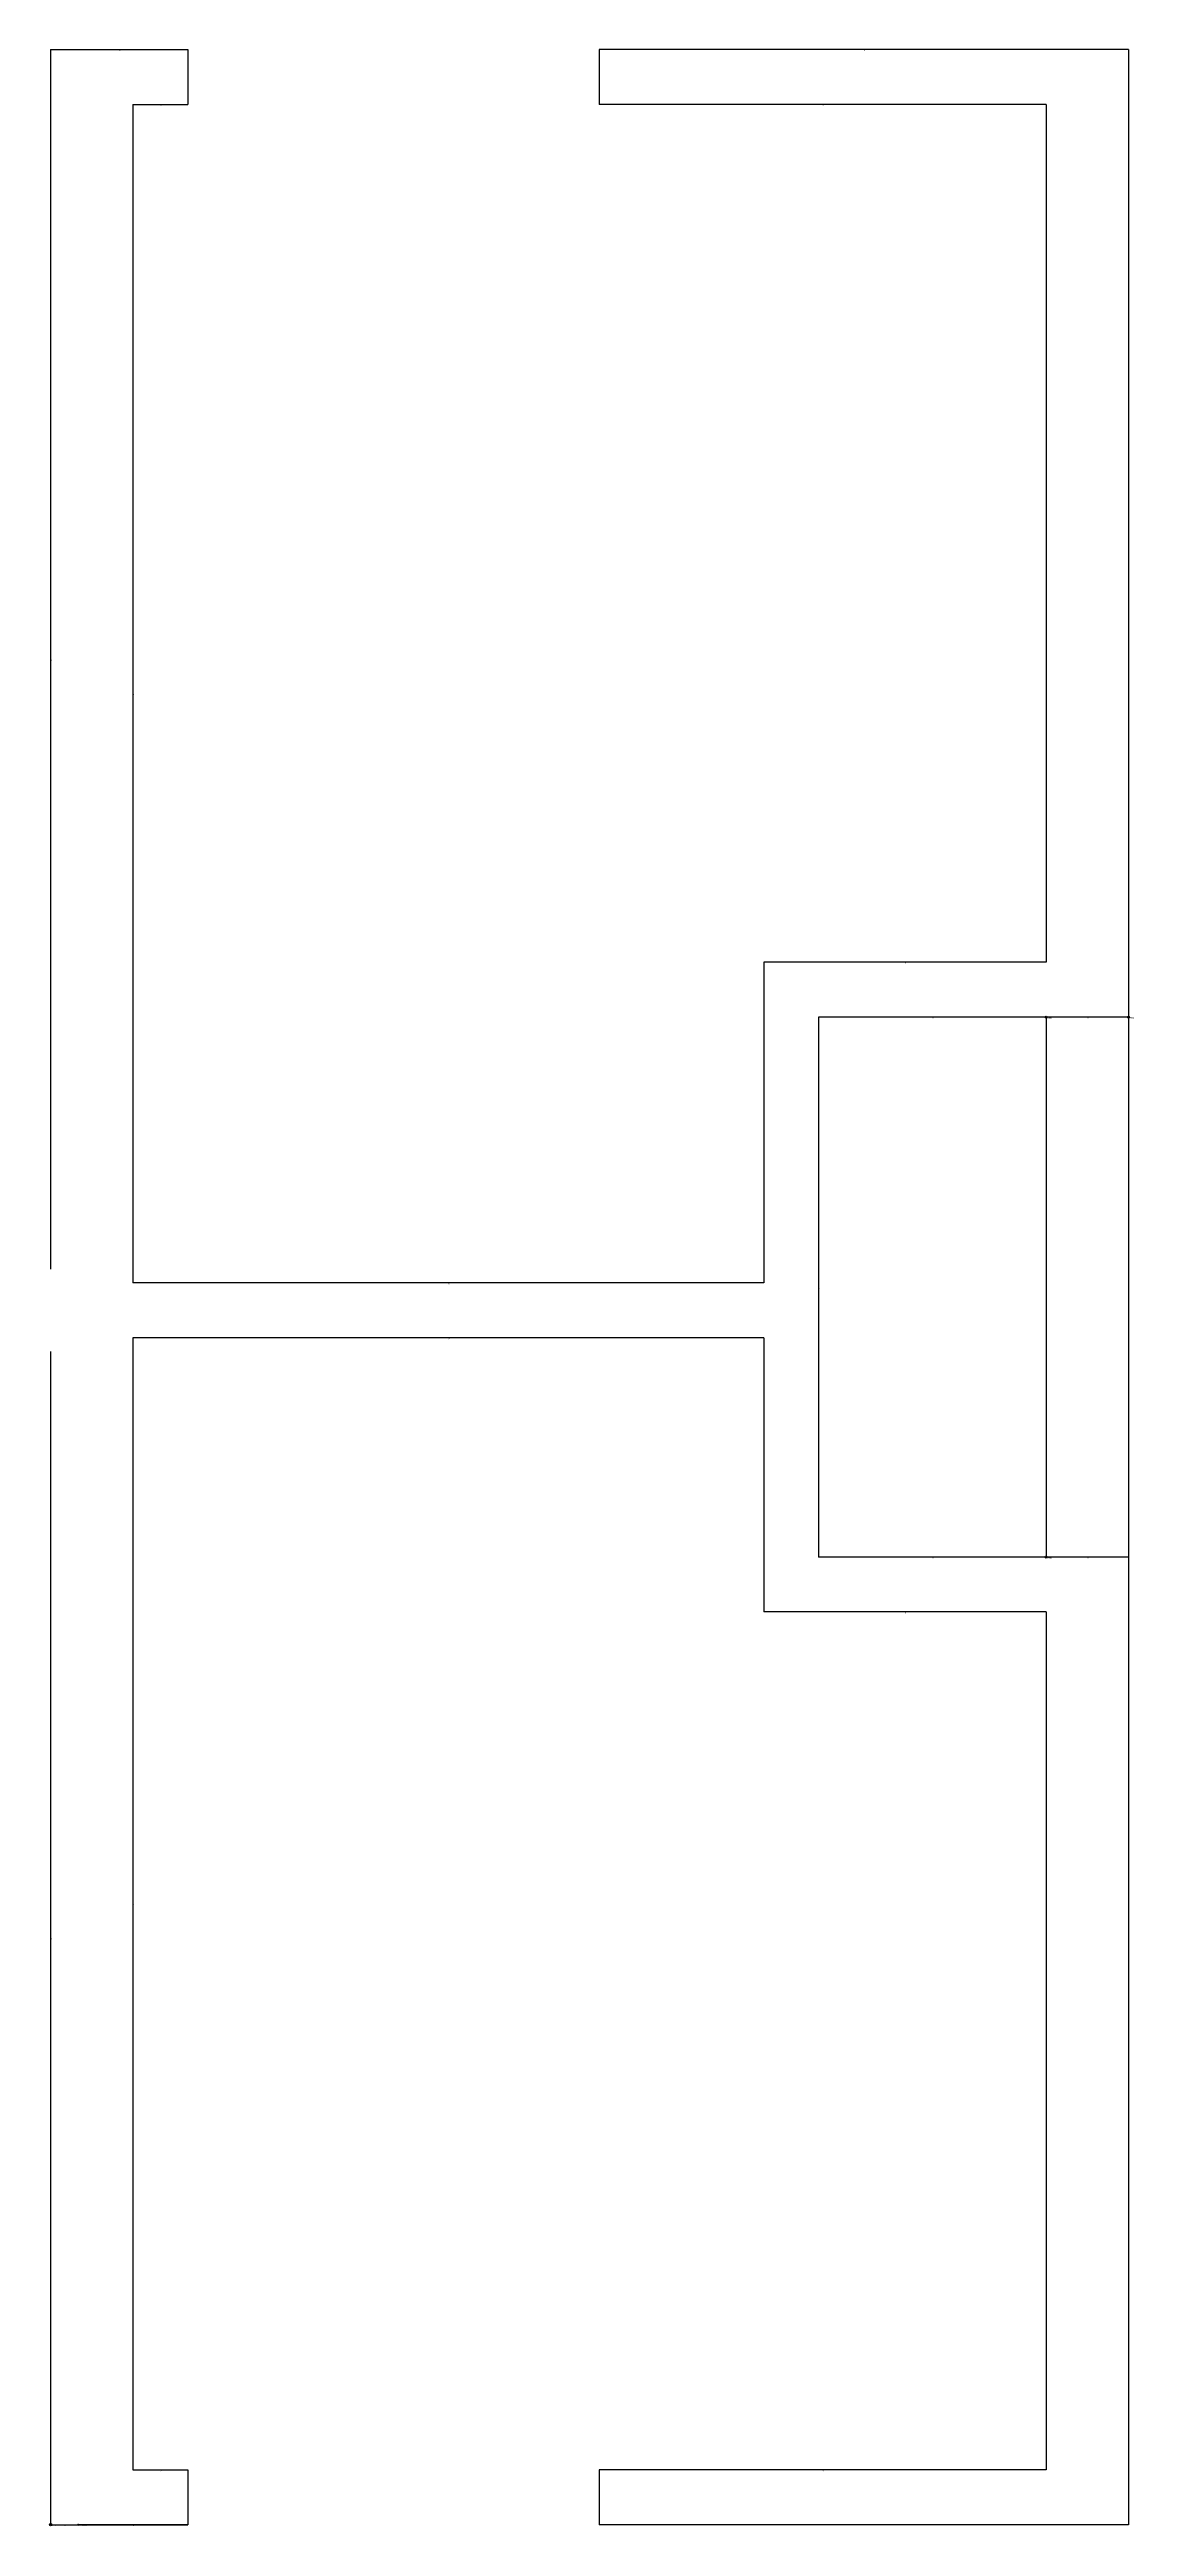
# Model space of a CAD drawing. Header units: metres. Extents: x 7978 to 27144, y 8157 to 45277.
# Drawn here: x 13243 to 15219, y 11507 to 16025 of the extents above; entities that cross this region are included whole.
import ezdxf

# ---------------------------------------------------------------- set-up
doc = ezdxf.new("R2010")
doc.units = ezdxf.units.M
doc.layers.add('WALL_DEBUG', color=7, linetype='Continuous')

msp = doc.modelspace()

# ---------------------------------------------------------------- linework, layer by layer
at = {"layer": 'debug', "color": 2}
for centre in [(15060, 14260), (15210, 14260), (15060, 13275), (13245, 11510)]:
    msp.add_circle(centre, 2, dxfattribs=at)
at = {"layer": 'debug', "color": 4}
msp.add_circle((13295, 11510), 1, dxfattribs=at)
at = {"layer": 'WALL_DEBUG'}
for p, q in [((13245, 16025), (13245, 13800)), ((13245, 16025), (13495, 16025)), ((13245, 16025), (13245, 13800)), ((13245, 16025), (13495, 16025)), ((13245, 16025), (13245, 13800)), ((13245, 16025), (13495, 16025)), ((13245, 16025), (13245, 13800)), ((13245, 16025), (13495, 16025)), ((13495, 16025), (13495, 15925)), ((13495, 16025), (13495, 15925)), ((13495, 16025), (13495, 15925)), ((13495, 16025), (13495, 15925)), ((15210, 16025), (14245, 16025)), ((14245, 16025), (14245, 15925)), ((15210, 16025), (14245, 16025)), ((14245, 16025), (14245, 15925)), ((15210, 16025), (14245, 16025)), ((14245, 16025), (14245, 15925)), ((15210, 16025), (14245, 16025)), ((14245, 16025), (14245, 15925)), ((15210, 16025), (15210, 14260)), ((15210, 16025), (15210, 14260)), ((15210, 16025), (15210, 14260)), ((15210, 16025), (15210, 14260)), ((13395, 15925), (13395, 13775)), ((13395, 15925), (13495, 15925)), ((13395, 15925), (13395, 13775)), ((13395, 15925), (13495, 15925)), ((13395, 15925), (13395, 13775)), ((13395, 15925), (13495, 15925)), ((13395, 15925), (13395, 13775)), ((13395, 15925), (13495, 15925)), ((15060, 15925), (14245, 15925)), ((15060, 15925), (14245, 15925)), ((15060, 15925), (14245, 15925)), ((15060, 15925), (14245, 15925)), ((15060, 15925), (15060, 14360)), ((15060, 15925), (15060, 14360)), ((15060, 15925), (15060, 14360)), ((15060, 15925), (15060, 14360)), ((15060, 14360), (14545, 14360)), ((14545, 14360), (14545, 13775)), ((15060, 14360), (14545, 14360)), ((14545, 14360), (14545, 13775)), ((15060, 14360), (14545, 14360)), ((14545, 14360), (14545, 13775)), ((15060, 14360), (14545, 14360)), ((14545, 14360), (14545, 13775)), ((15060, 14260), (14645, 14260)), ((14645, 14260), (14645, 13275)), ((15060, 14260), (14645, 14260)), ((14645, 14260), (14645, 13275)), ((15060, 14260), (14645, 14260)), ((14645, 14260), (14645, 13275)), ((15060, 14260), (14645, 14260)), ((14645, 14260), (14645, 13275)), ((15210, 14260), (15060, 14260)), ((15060, 14260), (15060, 13275)), ((15060, 14260), (15060, 13275)), ((15210, 14260), (15060, 14260)), ((15210, 14260), (15060, 14260)), ((15210, 14260), (15210, 13275)), ((14545, 13775), (13395, 13775)), ((14545, 13775), (13395, 13775)), ((14545, 13775), (13395, 13775)), ((14545, 13775), (13395, 13775)), ((13245, 13650), (13245, 11510)), ((13245, 13650), (13245, 11510)), ((13245, 13650), (13245, 11510)), ((13245, 13650), (13245, 11510)), ((14545, 13675), (13395, 13675)), ((13395, 13675), (13395, 11610)), ((14545, 13675), (13395, 13675)), ((13395, 13675), (13395, 11610)), ((14545, 13675), (13395, 13675)), ((13395, 13675), (13395, 11610)), ((14545, 13675), (13395, 13675)), ((13395, 13675), (13395, 11610)), ((14545, 13675), (14545, 13175)), ((14545, 13675), (14545, 13175)), ((14545, 13675), (14545, 13175)), ((14545, 13675), (14545, 13175)), ((15060, 13275), (14645, 13275)), ((15060, 13275), (14645, 13275)), ((15060, 13275), (14645, 13275)), ((15060, 13275), (14645, 13275)), ((15210, 13275), (15060, 13275)), ((15210, 13275), (15060, 13275)), ((15210, 13275), (15060, 13275)), ((15210, 13275), (15060, 13275)), ((15210, 13275), (15210, 11510)), ((15210, 13275), (15210, 11510)), ((15210, 13275), (15210, 11510)), ((15210, 13275), (15210, 11510)), ((15060, 13175), (14545, 13175)), ((15060, 13175), (14545, 13175)), ((15060, 13175), (14545, 13175)), ((15060, 13175), (14545, 13175)), ((15060, 13175), (15060, 11610)), ((15060, 13175), (15060, 11610)), ((15060, 13175), (15060, 11610)), ((15060, 13175), (15060, 11610)), ((13395, 11610), (13495, 11610)), ((13395, 11610), (13495, 11610)), ((13395, 11610), (13495, 11610)), ((13395, 11610), (13495, 11610)), ((13495, 11610), (13495, 11510)), ((13495, 11610), (13495, 11510)), ((13495, 11610), (13495, 11510)), ((13495, 11610), (13495, 11510)), ((15060, 11610), (14245, 11610)), ((14245, 11610), (14245, 11510)), ((15060, 11610), (14245, 11610)), ((14245, 11610), (14245, 11510)), ((15060, 11610), (14245, 11610)), ((14245, 11610), (14245, 11510)), ((15060, 11610), (14245, 11610)), ((14245, 11610), (14245, 11510)), ((13245, 11510), (13495, 11510)), ((13245, 11510), (13295, 11510)), ((13245, 11510), (13295, 11510)), ((13245, 11510), (13295, 11510)), ((13495, 11510), (13295, 11510)), ((13495, 11510), (13295, 11510)), ((13495, 11510), (13295, 11510)), ((13495, 11510), (13295, 11510)), ((15210, 11510), (14245, 11510)), ((15210, 11510), (14245, 11510)), ((15210, 11510), (14245, 11510)), ((15210, 11510), (14245, 11510))]:
    msp.add_line(p, q, dxfattribs=at)

# ---------------------------------------------------------------- texts
at = {"layer": 'comp_debug_text', "char_height": 2.5, "attachment_point": 1}
for insert in [(13370, 16025), (14727.5, 16025), (13495, 15975), (14245, 15975), (13445, 15925), (14652.5, 15925), (15060, 15142.5), (15210, 15142.5), (13245, 14912.5), (13395, 14850), (14802.5, 14360), (14852.5, 14260), (15135, 14260), (14545, 14067.5), (13970, 13775), (14645, 13767.5), (15060, 13767.5), (15210, 13767.5), (13970, 13675), (14545, 13425), (14852.5, 13275), (15135, 13275), (14802.5, 13175), (13395, 12642.5), (13245, 12580), (15060, 12392.5), (15210, 12392.5), (13445, 11610), (14652.5, 11610), (13495, 11560), (14245, 11560), (13270, 11510), (13395, 11510), (14727.5, 11510)]:
    msp.add_mtext('5', dxfattribs=dict(at, insert=insert))
at = {"layer": 'debug', "char_height": 2.5, "attachment_point": 1}
for s, insert in [('debug', (15060, 14260)), ('debug', (15210, 14260)), ('debug', (15060, 13275)), ('debug', (13245, 11510)), ('discarded 5', (13295, 11510))]:
    msp.add_mtext(s, dxfattribs=dict(at, insert=insert))

doc.saveas('drawing.dxf')
